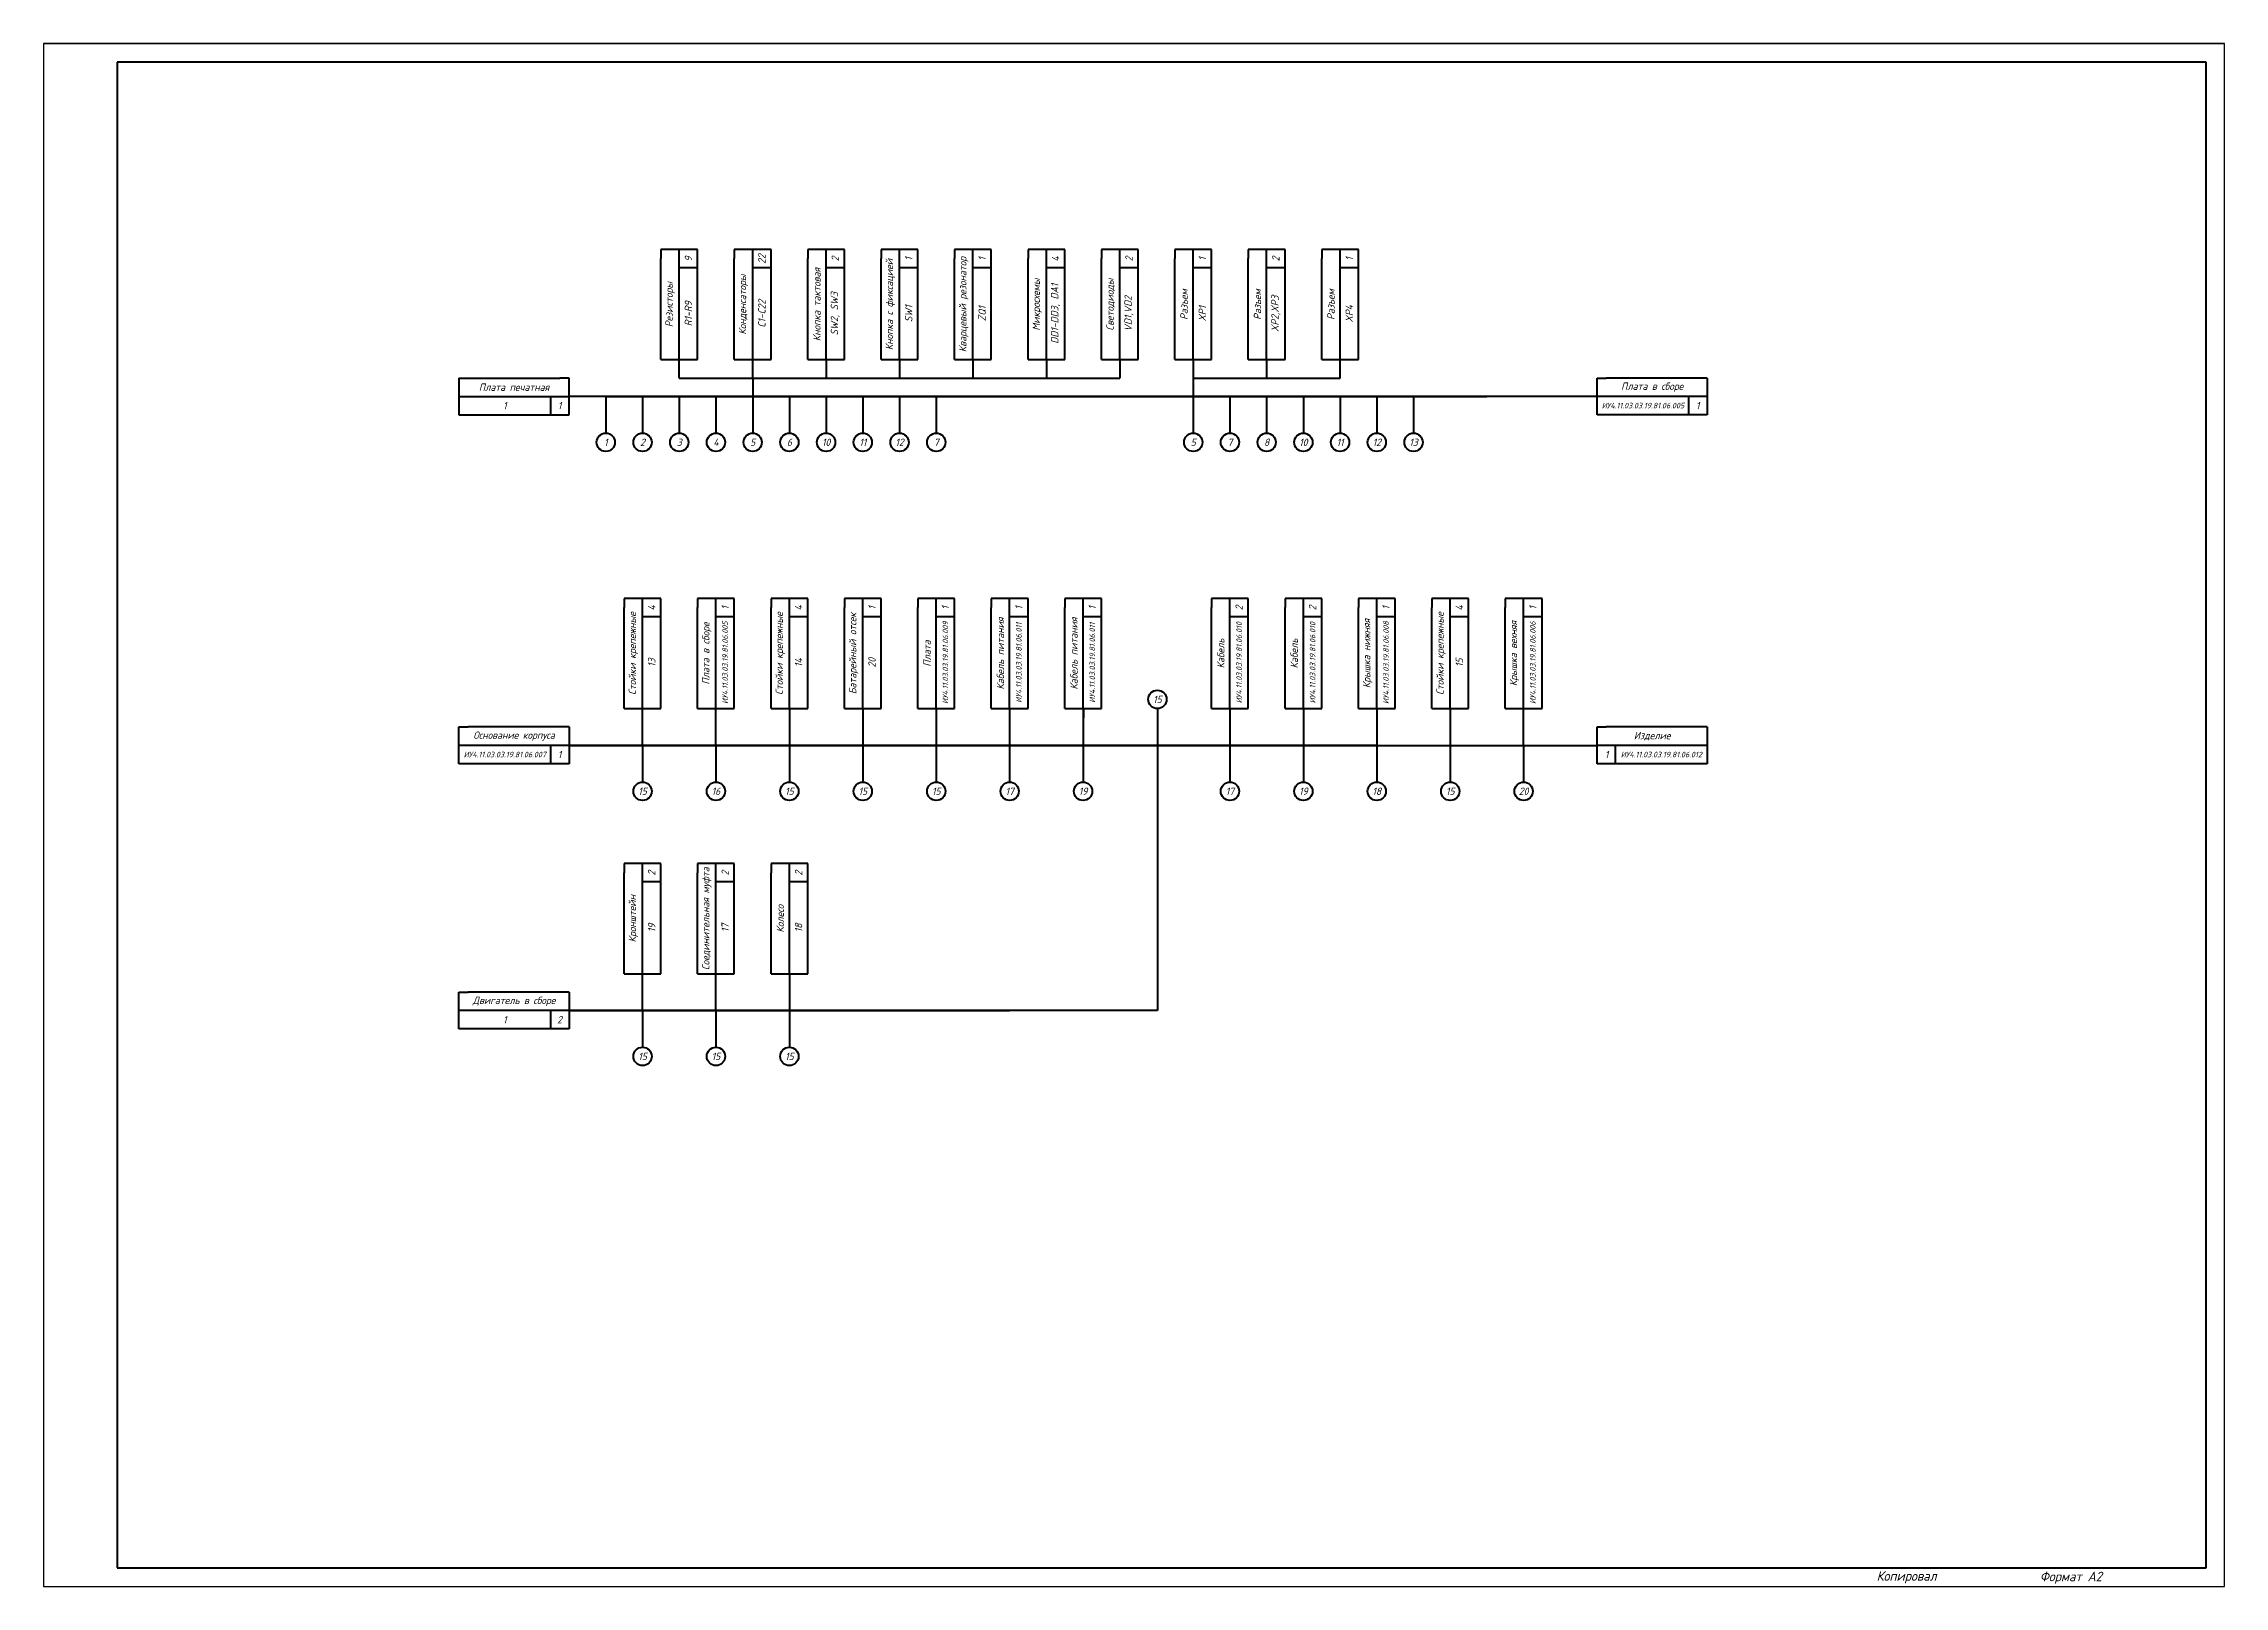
# Model space of a CAD drawing. Header units: inches. Extents: x -14 to 5184, y -66 to 1689.
# Drawn here: x 3977 to 4571, y 415 to 835 of the extents above; entities that cross this region are included whole.
import ezdxf

# ---------------------------------------------------------------- set-up
doc = ezdxf.new("R2010")
doc.units = ezdxf.units.IN
doc.header["$MEASUREMENT"] = 0
for name, color, linetype, lineweight in [('Видимые тонкие (ГОСТ)', 7, 'Continuous', 25), ('Видимый контур (ГОСТ)', 7, 'Continuous', 50), ('Текст', 7, 'Continuous', 15)]:
    doc.layers.add(name, color=color, linetype=linetype, lineweight=lineweight)
doc.styles.get("Standard").update_dxf_attribs({"font": 'gost_b.ttf', "oblique": 15})

msp = doc.modelspace()

# ---------------------------------------------------------------- texts
at = {"layer": 'Текст', "rotation": 90}
for s, width, insert, char_height, attachment_point in [('\\pxqc;22', 4.809092, (4172.1437, 774.2011), 2, 4), ('\\pxqc;9', 4.809092, (4152.1437, 774.2011), 2, 4), ('\\pxqc;{\\fGOST type B|b0|i0|c204|p0;Конденсаторы}', 30, (4167.1437, 749.2011), 2, 4), ('\\pxqc;{\\fGOST type B|b0|i0|c204|p0;Кнопка тактовая}', 30, (4187.1437, 749.2011), 2, 4), ('\\pxqc;2', 4.809092, (4192.1437, 774.2011), 2, 4), ('\\pxqc;{\\fGOST type B|b0|i0|c204|p0;Кнопка с фиксацией}', 30, (4207.1437, 749.2011), 2, 4), ('\\pxqc;1', 4.809092, (4212.1437, 774.2011), 2, 4), ('\\pxqc;{\\fGOST type B|b0|i0|c204|p0;Кварцевый резонатор}', 30, (4227.1437, 749.2011), 2, 4), ('\\pxqc;1', 4.809092, (4232.1437, 774.2011), 2, 4), ('\\pxqc;4', 4.809092, (4252.1437, 774.2011), 2, 4), ('\\pxqc;{\\fGOST type B|b0|i0|c204|p0;2}', 4.809092, (4272.1437, 774.2011), 2, 4), ('\\pxqc;1', 4.809092, (4292.1437, 774.2011), 2, 4), ('\\pxqc;2', 4.809092, (4312.1437, 774.2011), 2, 4), ('\\pxqc;1', 4.809092, (4332.1437, 774.2011), 2, 4), ('\\pxqc;{\\fGOST type B|b0|i0|c204|p0;Резисторы}', 30, (4147.1437, 749.2011), 2, 4), ('\\pxqc;SW2, SW3', 25, (4192.1437, 749.2011), 2, 4), ('\\pxqc;{\\fGOST type B|b0|i0|c204|p0;Микросхемы}', 30, (4247.1437, 749.2011), 2, 4), ('\\pxqc;DD1-DD3, DA1', 25, (4252.1437, 749.2011), 2, 4), ('\\pxqc;{\\fGOST type B|b0|i0|c204|p0;Светодиоды}', 30, (4267.1437, 749.2011), 2, 4), ('\\pxqc;VD1,VD2', 25, (4272.1437, 749.2011), 2, 4), ('\\pxqc;{\\fGOST type B|b0|i0|c204|p0;Разъем}', 30, (4287.1437, 749.2011), 2, 4), ('\\pxqc;{\\fGOST type B|b0|i0|c204|p0;Разъем}', 30, (4307.1437, 749.2011), 2, 4), ('\\pxqc;XP2,XP3', 25, (4312.1437, 749.2011), 2, 4), ('\\pxqc;{\\fGOST type B|b0|i0|c204|p0;Разъем}', 30, (4327.1437, 749.2011), 2, 4), ('\\pxqc;R1-R9', 25, (4152.1437, 749.2011), 2, 4), ('\\pxqc;C1-C22', 25, (4172.1437, 749.2011), 2, 4), ('\\pxqc;SW1', 25, (4212.1437, 749.2011), 2, 4), ('\\pxqc;ZQ1', 25, (4232.1437, 749.2011), 2, 4), ('\\pxqc;XP1', 25, (4292.1437, 749.2011), 2, 4), ('\\pxqc;XP4', 25, (4332.1437, 749.2011), 2, 4), ('\\pxqc;{\\fGOST type B|b0|i0|c204|p0;Стойки крепежные}', 30, (4137.1437, 654.2011), 2, 4), ('\\pxqc;{\\fGOST type B|b0|i0|c204|p0;4}', 4.809092, (4142.1437, 679.2011), 2, 4), ('\\pxqc;{\\fGOST type B|b0|i0|c204|p0;Плата в сборе}', 30, (4157.1437, 654.2011), 2, 4), ('\\pxqc;{\\fGOST type B|b0|i0|c204|p0;1}', 4.809092, (4162.1437, 679.2011), 2, 4), ('\\pxqc;{\\fGOST type B|b0|i0|c204|p0;Стойки крепежные}', 30, (4177.1437, 654.2011), 2, 4), ('\\pxqc;{\\fGOST type B|b0|i0|c204|p0;4}', 4.809092, (4182.1437, 679.2011), 2, 4), ('\\pxqc;{\\fGOST type B|b0|i0|c204|p0;Батарейный отсек}', 30, (4197.1437, 654.2011), 2, 4), ('\\pxqc;1', 4.809092, (4202.1437, 679.2011), 2, 4), ('\\pxqc;1', 4.809092, (4222.1437, 679.2011), 2, 4), ('\\pxqc;{\\fGOST type B|b0|i0|c204|p0;Кабель питания}', 30, (4237.1437, 654.2011), 2, 4), ('\\pxqc;1', 4.809092, (4242.1437, 679.2011), 2, 4), ('\\pxqc;{\\fGOST type B|b0|i0|c204|p0;Кабель питания}', 30, (4257.1437, 654.2011), 2, 4), ('\\pxqc;1', 4.809092, (4262.1437, 679.2011), 2, 4), ('\\pxqc;{\\fGOST type B|b0|i0|c204|p0;2}', 4.809092, (4302.1437, 679.2011), 2, 4), ('\\pxqc;{\\fGOST type B|b0|i0|c204|p0;2}', 4.809092, (4322.1437, 679.2011), 2, 4), ('\\pxqc;{\\fGOST type B|b0|i0|c204|p0;Крышка нижняя}', 30, (4337.1437, 654.2011), 2, 4), ('\\pxqc;1', 4.809092, (4342.1437, 679.2011), 2, 4), ('\\pxqc;{\\fGOST type B|b0|i0|c204|p0;Стойки крепежные}', 30, (4357.1437, 654.2011), 2, 4), ('\\pxqc;{\\fGOST type B|b0|i0|c204|p0;4}', 4.809092, (4362.1437, 679.2011), 2, 4), ('\\pxqc;{\\fGOST type B|b0|i0|c204|p0;Крышка вехняя}', 30, (4377.1437, 654.2011), 2, 4), ('\\pxqc;1', 4.809092, (4382.1437, 679.2011), 2, 4), ('\\pxqc;{\\fGOST type B|b0|i0|c204|p0;\\C0;ИУ4.11.03.03.19.81.06.005}', 25, (4162.1437, 679.2011), 1.5, 6), ('\\pxqc;{\\fGOST type B|b0|i0|c204|p0;Плата}', 30, (4217.1437, 654.2011), 2, 4), ('\\pxqc;{\\fGOST type B|b0|i0|c204|p0;\\C0;ИУ4.11.03.03.19.81.06.009}', 25, (4222.1437, 679.2011), 1.5, 6), ('\\pxqc;{\\fGOST type B|b0|i0|c204|p0;\\C0;ИУ4.11.03.03.19.81.06.011}', 25, (4242.1437, 679.2011), 1.5, 6), ('\\pxqc;{\\fGOST type B|b0|i0|c204|p0;\\C0;ИУ4.11.03.03.19.81.06.011}', 25, (4262.1437, 679.2011), 1.5, 6), ('\\pxqc;{\\fGOST type B|b0|i0|c204|p0;Кабель}', 30, (4297.1437, 654.2011), 2, 4), ('\\pxqc;{\\fGOST type B|b0|i0|c204|p0;\\C0;ИУ4.11.03.03.19.81.06.010}', 25, (4302.1437, 679.2011), 1.5, 6), ('\\pxqc;{\\fGOST type B|b0|i0|c204|p0;Кабель}', 30, (4317.1437, 654.2011), 2, 4), ('\\pxqc;{\\fGOST type B|b0|i0|c204|p0;\\C0;ИУ4.11.03.03.19.81.06.010}', 25, (4322.1437, 679.2011), 1.5, 6), ('\\pxqc;{\\fGOST type B|b0|i0|c204|p0;\\C0;ИУ4.11.03.03.19.81.06.008}', 25, (4342.1437, 679.2011), 1.5, 6), ('\\pxqc;{\\fGOST type B|b0|i0|c204|p0;\\C0;ИУ4.11.03.03.19.81.06.006}', 25, (4382.1437, 679.2011), 1.5, 6), ('\\pxqc;{\\fGOST type B|b0|i0|c204|p0;13}', 25, (4142.1437, 654.2011), 2, 4), ('\\pxqc;{\\fGOST type B|b0|i0|c204|p0;14}', 25, (4182.1437, 654.2011), 2, 4), ('\\pxqc;{\\fGOST type B|b0|i0|c204|p0;20}', 25, (4202.1437, 654.2011), 2, 4), ('\\pxqc;{\\fGOST type B|b0|i0|c204|p0;15}', 25, (4362.1437, 654.2011), 2, 4), ('\\pxqc;{\\fGOST type B|b0|i0|c204|p0;2}', 4.809092, (4142.1437, 607.0045), 2, 4), ('\\pxqc;{\\fGOST type B|b0|i0|c204|p0;Соединительная муфта }', 30, (4157.1437, 582.0045), 2, 4), ('\\pxqc;2', 4.809092, (4162.1437, 607.0045), 2, 4), ('\\pxqc;2', 4.809092, (4182.1437, 607.0045), 2, 4), ('\\pxqc;{\\fGOST type B|b0|i0|c204|p0;Кронштейн}', 30, (4137.1437, 582.0045), 2, 4), ('\\pxqc;{\\fGOST type B|b0|i0|c204|p0;Колесо}', 30, (4177.1437, 582.0045), 2, 4), ('\\pxqc;{\\fGOST type B|b0|i0|c204|p0;19}', 25, (4142.1437, 582.0045), 2, 4), ('\\pxqc;{\\fGOST type B|b0|i0|c204|p0;17}', 25, (4162.1437, 582.0045), 2, 4), ('\\pxqc;{\\fGOST type B|b0|i0|c204|p0;18}', 25, (4182.1437, 582.0045), 2, 4)]:
    msp.add_mtext_dynamic_manual_height_columns(s, width=width, gutter_width=1, heights=[0], dxfattribs=dict(at, insert=insert, char_height=char_height, attachment_point=attachment_point))
at = {"layer": 'Текст'}
for s, width, heights, insert, char_height, attachment_point in [('\\pxqc;{\\fGOST type B|b0|i0|c204|p0;Плата печатная}', 30, [0], (4089.6437, 741.7011), 2, 4), ('\\pxqc;{\\fGOST type B|b0|i0|c204|p0;Плата в сборе}', 30, [0], (4429.6437, 741.7011), 2, 6), ('\\pxqc;{\\fGOST type B|b0|i0|c204|p0;1}', 25, [0], (4089.6437, 736.7011), 2, 4), ('\\pxqc;{\\fGOST type B|b0|i0|c204|p0;1}', 4.809092, [0], (4114.6437, 736.7011), 2, 4), ('\\pxqc;{\\fGOST type B|b0|i0|c204|p0;\\C0;ИУ4.11.03.03.19.81.06.005}', 25, [0], (4424.6437, 736.7011), 1.5, 6), ('\\pxqc;{\\fGOST type B|b0|i0|c204|p0;1}', 4.809092, [0], (4424.6437, 736.7011), 2, 4), ('\\pxqc;{\\fGOST type B|b0|i0|c204|p0;1}', 5, [0], (4129.6437, 726.7011), 2, 5), ('\\pxqc;{\\fGOST type B|b0|i0|c204|p0;1}', 5, [0], (4129.6437, 726.7011), 2, 5), ('\\pxqc;{\\fGOST type B|b0|i0|c204|p0;2}', 5, [0], (4139.6437, 726.7011), 2, 5), ('\\pxqc;{\\fGOST type B|b0|i0|c204|p0;3}', 5, [0], (4149.6437, 726.7011), 2, 5), ('\\pxqc;{\\fGOST type B|b0|i0|c204|p0;4}', 5, [0], (4159.6437, 726.7011), 2, 5), ('\\pxqc;{\\fGOST type B|b0|i0|c204|p0;5}', 5, [0], (4169.6437, 726.7011), 2, 5), ('\\pxqc;{\\fGOST type B|b0|i0|c204|p0;6}', 5, [0], (4179.6437, 726.7011), 2, 5), ('\\pxqc;{\\fGOST type B|b0|i0|c204|p0;10}', 5, [0], (4189.6437, 726.7011), 2, 5), ('\\pxqc;{\\fGOST type B|b0|i0|c204|p0;11}', 5, [0], (4199.6437, 726.7011), 2, 5), ('\\pxqc;{\\fGOST type B|b0|i0|c204|p0;12}', 5, [0], (4209.6437, 726.7011), 2, 5), ('\\pxqc;{\\fGOST type B|b0|i0|c204|p0;7}', 5, [0], (4219.6437, 726.7011), 2, 5), ('\\pxqc;{\\fGOST type B|b0|i0|c204|p0;5}', 5, [0], (4289.6437, 726.7011), 2, 5), ('{\\fGOST type B|b0|i0|c204|p0;7}', 5, [0], (4299.6437, 726.7011), 2, 5), ('\\pxqc;{\\fGOST type B|b0|i0|c204|p0;8}', 5, [0], (4309.6437, 726.7011), 2, 5), ('{\\fGOST type B|b0|i0|c204|p0;10}', 5, [0], (4319.6437, 726.7011), 2, 5), ('\\pxqc;{\\fGOST type B|b0|i0|c204|p0;11}', 5, [0], (4329.6437, 726.7011), 2, 5), ('\\pxqc;{\\fGOST type B|b0|i0|c204|p0;12}', 5, [0], (4339.6437, 726.7011), 2, 5), ('\\pxqc;{\\fGOST type B|b0|i0|c204|p0;13}', 5, [0], (4349.6437, 726.7011), 2, 5), ('\\pxqc;{\\fGOST type B|b0|i0|c204|p0;15}', 5, [0], (4279.8838, 656.7011), 2, 5), ('\\pxqc;{\\fGOST type B|b0|i0|c204|p0;Основание корпуса}', 30, [0], (4119.6437, 646.7011), 2, 6), ('\\pxqc;{\\fGOST type B|b0|i0|c204|p0;Изделие}', 30, [0], (4429.6437, 646.7011), 2, 6), ('\\pxqc;{\\fGOST type B|b0|i0|c204|p0;\\C0;ИУ4.11.03.03.19.81.06.007}', 25, [0], (4114.6437, 641.7011), 1.5, 6), ('\\pxqc;{\\fGOST type B|b0|i0|c204|p0;1}', 4.809092, [0], (4114.6437, 641.7011), 2, 4), ('\\pxqc;{\\fGOST type B|b0|i0|c204|p0;1}', 4.809092, [0], (4404.6437, 641.7011), 2, 6), ('\\pxqc;{\\fGOST type B|b0|i0|c204|p0;\\C0;ИУ4.11.03.03.19.81.06.012}', 25, [0], (4429.6437, 641.7011), 1.5, 6), ('\\pxqc;{\\fGOST type B|b0|i0|c204|p0;15}', 5, [0], (4139.6437, 631.7011), 2, 5), ('\\pxqc;{\\fGOST type B|b0|i0|c204|p0;16}', 5, [0], (4159.6437, 631.7011), 2, 5), ('\\pxqc;{\\fGOST type B|b0|i0|c204|p0;15}', 5, [0], (4179.6437, 631.7011), 2, 5), ('\\pxqc;{\\fGOST type B|b0|i0|c204|p0;15}', 5, [2.0085], (4199.6437, 631.7011), 2, 5), ('\\pxqc;{\\fGOST type B|b0|i0|c204|p0;15}', 5, [0], (4219.6437, 631.7011), 2, 5), ('\\pxqc;{\\fGOST type B|b0|i0|c204|p0;17}', 5.154847, [2.0085], (4239.6437, 631.7011), 2, 5), ('\\pxqc;{\\fGOST type B|b0|i0|c204|p0;19}', 5.154847, [2.0085], (4259.6437, 631.7011), 2, 5), ('\\pxqc;{\\fGOST type B|b0|i0|c204|p0;17}', 5, [0], (4299.6437, 631.7011), 2, 5), ('\\pxqc;{\\fGOST type B|b0|i0|c204|p0;19}', 5, [0], (4319.6437, 631.7011), 2, 5), ('\\pxqc;{\\fGOST type B|b0|i0|c204|p0;18}', 5, [0], (4339.6437, 631.7011), 2, 5), ('\\pxqc;{\\fGOST type B|b0|i0|c204|p0;15}', 5, [0], (4359.6437, 631.7011), 2, 5), ('\\pxqc;{\\fGOST type B|b0|i0|c204|p0;20}', 5, [0], (4379.6437, 631.7011), 2, 5), ('\\pxqc;{\\fGOST type B|b0|i0|c204|p0;Двигатель в сборе}', 30, [0], (4119.6437, 574.5045), 2, 6), ('\\pxqc;{\\fGOST type B|b0|i0|c204|p0;1}', 25, [0], (4114.6437, 569.5045), 2, 6), ('\\pxqc;{\\fGOST type B|b0|i0|c204|p0;2}', 4.809092, [0], (4114.6437, 569.5045), 2, 4), ('\\pxqc;{\\fGOST type B|b0|i0|c204|p0;15}', 5, [0], (4139.6437, 559.5045), 2, 5), ('\\pxqc;{\\fGOST type B|b0|i0|c204|p0;15}', 5, [0], (4159.6437, 559.5045), 2, 5), ('\\pxqc;{\\fGOST type B|b0|i0|c204|p0;15}', 5, [0], (4179.6437, 559.5045), 2, 5)]:
    msp.add_mtext_dynamic_manual_height_columns(s, width=width, gutter_width=1, heights=heights, dxfattribs=dict(at, insert=insert, char_height=char_height, attachment_point=attachment_point))
at = {"layer": 'Текст', "color": 0, "transparency": 33554684, "char_height": 2.6, "attachment_point": 1}
for s, width, insert in [('{\\fGOST type B|b0|i0|c204|p0;Копировал}', 17, (4475.7812, 419.3609)), ('{\\fGOST type B|b0|i0|c204|p0;Формат А2}', 20, (4520.2308, 419.2287))]:
    msp.add_mtext_dynamic_manual_height_columns(s, width=width, gutter_width=17.5, heights=[0], dxfattribs=dict(at, insert=insert))

# ---------------------------------------------------------------- linework, layer by layer
at = {"lineweight": 40}
for p, q in [((4154.6437, 779.2011), (4144.6437, 779.2011)), ((4144.6437, 779.2011), (4144.6437, 776.7011)), ((4149.6437, 749.2011), (4149.6437, 779.2011)), ((4154.6437, 749.2011), (4154.6437, 779.2011)), ((4174.6437, 779.2011), (4164.6437, 779.2011)), ((4164.6437, 779.2011), (4164.6437, 776.7011)), ((4169.6437, 749.2011), (4169.6437, 779.2011)), ((4174.6437, 749.2011), (4174.6437, 779.2011)), ((4194.6437, 779.2011), (4184.6437, 779.2011)), ((4184.6437, 779.2011), (4184.6437, 776.7011)), ((4189.6437, 749.2011), (4189.6437, 779.2011)), ((4194.6437, 749.2011), (4194.6437, 779.2011)), ((4214.6437, 779.2011), (4204.6437, 779.2011)), ((4204.6437, 779.2011), (4204.6437, 776.7011)), ((4209.6437, 749.2011), (4209.6437, 779.2011)), ((4214.6437, 749.2011), (4214.6437, 779.2011)), ((4234.6437, 779.2011), (4224.6437, 779.2011)), ((4224.6437, 779.2011), (4224.6437, 776.7011)), ((4229.6437, 749.2011), (4229.6437, 779.2011)), ((4234.6437, 749.2011), (4234.6437, 779.2011)), ((4254.6437, 779.2011), (4244.6437, 779.2011)), ((4244.6437, 779.2011), (4244.6437, 776.7011)), ((4249.6437, 749.2011), (4249.6437, 779.2011)), ((4254.6437, 749.2011), (4254.6437, 779.2011)), ((4274.6437, 779.2011), (4264.6437, 779.2011)), ((4264.6437, 779.2011), (4264.6437, 776.7011)), ((4269.6437, 749.2011), (4269.6437, 779.2011)), ((4274.6437, 749.2011), (4274.6437, 779.2011)), ((4294.6437, 779.2011), (4284.6437, 779.2011)), ((4284.6437, 779.2011), (4284.6437, 776.7011)), ((4289.6437, 749.2011), (4289.6437, 779.2011)), ((4294.6437, 749.2011), (4294.6437, 779.2011)), ((4314.6437, 779.2011), (4304.6437, 779.2011)), ((4304.6437, 779.2011), (4304.6437, 776.7011)), ((4309.6437, 749.2011), (4309.6437, 779.2011)), ((4314.6437, 749.2011), (4314.6437, 779.2011)), ((4334.6437, 779.2011), (4324.6437, 779.2011)), ((4324.6437, 779.2011), (4324.6437, 776.7011)), ((4329.6437, 749.2011), (4329.6437, 779.2011)), ((4334.6437, 749.2011), (4334.6437, 779.2011)), ((4144.6437, 749.2011), (4144.6437, 776.7011)), ((4154.6437, 774.2011), (4149.6437, 774.2011)), ((4154.6437, 749.2011), (4154.6437, 776.7011)), ((4164.6437, 749.2011), (4164.6437, 776.7011)), ((4174.6437, 774.2011), (4169.6437, 774.2011)), ((4174.6437, 749.2011), (4174.6437, 776.7011)), ((4184.6437, 749.2011), (4184.6437, 776.7011)), ((4194.6437, 774.2011), (4189.6437, 774.2011)), ((4194.6437, 749.2011), (4194.6437, 776.7011)), ((4204.6437, 749.2011), (4204.6437, 776.7011)), ((4214.6437, 774.2011), (4209.6437, 774.2011)), ((4214.6437, 749.2011), (4214.6437, 776.7011)), ((4224.6437, 749.2011), (4224.6437, 776.7011)), ((4234.6437, 774.2011), (4229.6437, 774.2011)), ((4234.6437, 749.2011), (4234.6437, 776.7011)), ((4244.6437, 749.2011), (4244.6437, 776.7011)), ((4254.6437, 774.2011), (4249.6437, 774.2011)), ((4254.6437, 749.2011), (4254.6437, 776.7011)), ((4264.6437, 749.2011), (4264.6437, 776.7011)), ((4274.6437, 774.2011), (4269.6437, 774.2011)), ((4274.6437, 749.2011), (4274.6437, 776.7011)), ((4284.6437, 749.2011), (4284.6437, 776.7011)), ((4294.6437, 774.2011), (4289.6437, 774.2011)), ((4294.6437, 749.2011), (4294.6437, 776.7011)), ((4304.6437, 749.2011), (4304.6437, 776.7011)), ((4314.6437, 774.2011), (4309.6437, 774.2011)), ((4314.6437, 749.2011), (4314.6437, 776.7011)), ((4324.6437, 749.2011), (4324.6437, 776.7011)), ((4334.6437, 774.2011), (4329.6437, 774.2011)), ((4334.6437, 749.2011), (4334.6437, 776.7011)), ((4144.6437, 749.2011), (4149.6437, 749.2011)), ((4149.6437, 749.2011), (4154.6437, 749.2011)), ((4149.6437, 744.2011), (4149.6437, 749.2011)), ((4164.6437, 749.2011), (4169.6437, 749.2011)), ((4169.6437, 749.2011), (4174.6437, 749.2011)), ((4169.6437, 744.2011), (4169.6437, 749.2011)), ((4184.6437, 749.2011), (4189.6437, 749.2011)), ((4189.6437, 749.2011), (4194.6437, 749.2011)), ((4189.6437, 749.2011), (4189.6437, 744.2011)), ((4204.6437, 749.2011), (4209.6437, 749.2011)), ((4209.6437, 749.2011), (4214.6437, 749.2011)), ((4209.6437, 749.2011), (4209.6437, 744.2011)), ((4224.6437, 749.2011), (4229.6437, 749.2011)), ((4229.6437, 749.2011), (4234.6437, 749.2011)), ((4229.6437, 749.2011), (4229.6437, 744.2011)), ((4244.6437, 749.2011), (4249.6437, 749.2011)), ((4249.6437, 749.2011), (4254.6437, 749.2011)), ((4249.6437, 749.2011), (4249.6437, 744.2011)), ((4264.6437, 749.2011), (4269.6437, 749.2011)), ((4269.6437, 749.2011), (4274.6437, 749.2011)), ((4269.6437, 749.2011), (4269.6437, 744.2011)), ((4284.6437, 749.2011), (4289.6437, 749.2011)), ((4289.6437, 749.2011), (4294.6437, 749.2011)), ((4289.6437, 749.2011), (4289.6437, 744.2011)), ((4304.6437, 749.2011), (4309.6437, 749.2011)), ((4309.6437, 749.2011), (4314.6437, 749.2011)), ((4309.6437, 749.2011), (4309.6437, 744.2011)), ((4324.6437, 749.2011), (4329.6437, 749.2011)), ((4329.6437, 749.2011), (4334.6437, 749.2011)), ((4329.6437, 744.2011), (4329.6437, 749.2011)), ((4089.6437, 744.2011), (4089.6437, 739.2011)), ((4089.6437, 744.2011), (4117.1437, 744.2011)), ((4119.6437, 744.2011), (4117.1437, 744.2011)), ((4119.6437, 734.2011), (4119.6437, 744.2011)), ((4149.6437, 744.2011), (4269.6437, 744.2011)), ((4169.6437, 744.2011), (4169.6437, 729.2011)), ((4289.6437, 744.2011), (4329.6437, 744.2011)), ((4289.6437, 744.2011), (4289.6437, 739.2011)), ((4399.6437, 734.2011), (4399.6437, 744.2011)), ((4399.6437, 744.2011), (4402.1437, 744.2011)), ((4429.6437, 744.2011), (4402.1437, 744.2011)), ((4429.6437, 744.2011), (4429.6437, 739.2011)), ((4089.6437, 739.2011), (4089.6437, 734.2011)), ((4089.6437, 739.2011), (4119.6437, 739.2011)), ((4114.6437, 734.2011), (4114.6437, 739.2011)), ((4129.6437, 739.2011), (4119.6437, 739.2011)), ((4129.6437, 739.2011), (4369.6437, 739.2011)), ((4399.6437, 739.2011), (4129.6437, 739.2011)), ((4129.6437, 739.2011), (4129.6437, 729.2011)), ((4139.6437, 739.2011), (4139.6437, 729.2011)), ((4149.6437, 739.2011), (4149.6437, 729.2011)), ((4159.6437, 739.2011), (4159.6437, 729.2011)), ((4179.6437, 739.2011), (4179.6437, 729.2011)), ((4189.6437, 739.2011), (4189.6437, 729.2011)), ((4199.6437, 739.2011), (4199.6437, 729.2011)), ((4209.6437, 739.2011), (4209.6437, 729.2011)), ((4219.6437, 739.2011), (4219.6437, 729.2011)), ((4289.6437, 739.2011), (4289.6437, 729.2011)), ((4299.6437, 739.2011), (4299.6437, 729.2011)), ((4309.6437, 739.2011), (4309.6437, 729.2011)), ((4319.6437, 739.2011), (4319.6437, 729.2011)), ((4329.6437, 739.2011), (4329.6437, 729.2011)), ((4339.6437, 739.2011), (4339.6437, 729.2011)), ((4349.6437, 739.2011), (4349.6437, 729.2011)), ((4429.6437, 739.2011), (4399.6437, 739.2011)), ((4424.6437, 734.2011), (4424.6437, 739.2011)), ((4429.6437, 739.2011), (4429.6437, 734.2011)), ((4089.6437, 734.2011), (4117.1437, 734.2011)), ((4089.6437, 734.2011), (4119.6437, 734.2011)), ((4129.6437, 731.7011), (4129.6437, 729.2011)), ((4139.6437, 731.7011), (4139.6437, 729.2011)), ((4149.6437, 731.7011), (4149.6437, 729.2011)), ((4159.6437, 731.7011), (4159.6437, 729.2011)), ((4169.6437, 731.7011), (4169.6437, 729.2011)), ((4179.6437, 731.7011), (4179.6437, 729.2011)), ((4189.6437, 731.7011), (4189.6437, 729.2011)), ((4199.6437, 731.7011), (4199.6437, 729.2011)), ((4209.6437, 731.7011), (4209.6437, 729.2011)), ((4219.6437, 731.7011), (4219.6437, 729.2011)), ((4289.6437, 731.7011), (4289.6437, 729.2011)), ((4299.6437, 731.7011), (4299.6437, 729.2011)), ((4309.6437, 731.7011), (4309.6437, 729.2011)), ((4319.6437, 731.7011), (4319.6437, 729.2011)), ((4329.6437, 731.7011), (4329.6437, 729.2011)), ((4339.6437, 731.7011), (4339.6437, 729.2011)), ((4349.6437, 731.7011), (4349.6437, 729.2011)), ((4429.6437, 734.2011), (4399.6437, 734.2011)), ((4429.6437, 734.2011), (4402.1437, 734.2011)), ((4144.6437, 684.2011), (4134.6437, 684.2011)), ((4134.6437, 684.2011), (4134.6437, 681.7011)), ((4139.6437, 654.2011), (4139.6437, 684.2011)), ((4144.6437, 654.2011), (4144.6437, 684.2011)), ((4164.6437, 684.2011), (4154.6437, 684.2011)), ((4154.6437, 684.2011), (4154.6437, 681.7011)), ((4159.6437, 654.2011), (4159.6437, 684.2011)), ((4164.6437, 654.2011), (4164.6437, 684.2011)), ((4184.6437, 684.2011), (4174.6437, 684.2011)), ((4174.6437, 684.2011), (4174.6437, 681.7011)), ((4179.6437, 654.2011), (4179.6437, 684.2011)), ((4184.6437, 654.2011), (4184.6437, 684.2011)), ((4204.6437, 684.2011), (4194.6437, 684.2011)), ((4194.6437, 684.2011), (4194.6437, 681.7011)), ((4199.6437, 654.2011), (4199.6437, 684.2011)), ((4204.6437, 654.2011), (4204.6437, 684.2011)), ((4224.6437, 684.2011), (4214.6437, 684.2011)), ((4214.6437, 684.2011), (4214.6437, 681.7011)), ((4219.6437, 654.2011), (4219.6437, 684.2011)), ((4224.6437, 654.2011), (4224.6437, 684.2011)), ((4244.6437, 684.2011), (4234.6437, 684.2011)), ((4234.6437, 684.2011), (4234.6437, 681.7011)), ((4239.6437, 654.2011), (4239.6437, 684.2011)), ((4244.6437, 654.2011), (4244.6437, 684.2011)), ((4264.6437, 684.2011), (4254.6437, 684.2011)), ((4254.6437, 684.2011), (4254.6437, 681.7011)), ((4259.6437, 654.2011), (4259.6437, 684.2011)), ((4264.6437, 654.2011), (4264.6437, 684.2011)), ((4304.6437, 684.2011), (4294.6437, 684.2011)), ((4294.6437, 684.2011), (4294.6437, 681.7011)), ((4299.6437, 654.2011), (4299.6437, 684.2011)), ((4304.6437, 654.2011), (4304.6437, 684.2011)), ((4324.6437, 684.2011), (4314.6437, 684.2011)), ((4314.6437, 684.2011), (4314.6437, 681.7011)), ((4319.6437, 654.2011), (4319.6437, 684.2011)), ((4324.6437, 654.2011), (4324.6437, 684.2011)), ((4344.6437, 684.2011), (4334.6437, 684.2011)), ((4334.6437, 684.2011), (4334.6437, 681.7011)), ((4339.6437, 654.2011), (4339.6437, 684.2011)), ((4344.6437, 654.2011), (4344.6437, 684.2011)), ((4364.6437, 684.2011), (4354.6437, 684.2011)), ((4354.6437, 684.2011), (4354.6437, 681.7011)), ((4359.6437, 654.2011), (4359.6437, 684.2011)), ((4364.6437, 654.2011), (4364.6437, 684.2011)), ((4384.6437, 684.2011), (4374.6437, 684.2011)), ((4374.6437, 684.2011), (4374.6437, 681.7011)), ((4379.6437, 654.2011), (4379.6437, 684.2011)), ((4384.6437, 654.2011), (4384.6437, 684.2011)), ((4134.6437, 654.2011), (4134.6437, 681.7011)), ((4144.6437, 679.2011), (4139.6437, 679.2011)), ((4144.6437, 654.2011), (4144.6437, 681.7011)), ((4154.6437, 654.2011), (4154.6437, 681.7011)), ((4164.6437, 679.2011), (4159.6437, 679.2011)), ((4164.6437, 654.2011), (4164.6437, 681.7011)), ((4174.6437, 654.2011), (4174.6437, 681.7011)), ((4184.6437, 679.2011), (4179.6437, 679.2011)), ((4184.6437, 654.2011), (4184.6437, 681.7011)), ((4194.6437, 654.2011), (4194.6437, 681.7011)), ((4204.6437, 679.2011), (4199.6437, 679.2011)), ((4204.6437, 654.2011), (4204.6437, 681.7011)), ((4214.6437, 654.2011), (4214.6437, 681.7011)), ((4224.6437, 679.2011), (4219.6437, 679.2011)), ((4224.6437, 654.2011), (4224.6437, 681.7011)), ((4234.6437, 654.2011), (4234.6437, 681.7011)), ((4244.6437, 679.2011), (4239.6437, 679.2011)), ((4244.6437, 654.2011), (4244.6437, 681.7011)), ((4254.6437, 654.2011), (4254.6437, 681.7011)), ((4264.6437, 679.2011), (4259.6437, 679.2011)), ((4264.6437, 654.2011), (4264.6437, 681.7011)), ((4294.6437, 654.2011), (4294.6437, 681.7011)), ((4304.6437, 679.2011), (4299.6437, 679.2011)), ((4304.6437, 654.2011), (4304.6437, 681.7011)), ((4314.6437, 654.2011), (4314.6437, 681.7011)), ((4324.6437, 679.2011), (4319.6437, 679.2011)), ((4324.6437, 654.2011), (4324.6437, 681.7011)), ((4334.6437, 654.2011), (4334.6437, 681.7011)), ((4344.6437, 679.2011), (4339.6437, 679.2011)), ((4344.6437, 654.2011), (4344.6437, 681.7011)), ((4354.6437, 654.2011), (4354.6437, 681.7011)), ((4364.6437, 679.2011), (4359.6437, 679.2011)), ((4364.6437, 654.2011), (4364.6437, 681.7011)), ((4374.6437, 654.2011), (4374.6437, 681.7011)), ((4384.6437, 679.2011), (4379.6437, 679.2011)), ((4384.6437, 654.2011), (4384.6437, 681.7011)), ((4134.6437, 654.2011), (4139.6437, 654.2011)), ((4139.6437, 654.2011), (4144.6437, 654.2011)), ((4139.6437, 644.2011), (4139.6437, 654.2011)), ((4154.6437, 654.2011), (4159.6437, 654.2011)), ((4159.6437, 654.2011), (4164.6437, 654.2011)), ((4159.6437, 644.2011), (4159.6437, 654.2011)), ((4174.6437, 654.2011), (4179.6437, 654.2011)), ((4179.6437, 654.2011), (4184.6437, 654.2011)), ((4179.6437, 654.2011), (4179.6437, 649.2011)), ((4194.6437, 654.2011), (4199.6437, 654.2011)), ((4199.6437, 654.2011), (4204.6437, 654.2011)), ((4199.6437, 654.2011), (4199.6437, 644.2011)), ((4214.6437, 654.2011), (4219.6437, 654.2011)), ((4219.6437, 654.2011), (4224.6437, 654.2011)), ((4219.6437, 654.2011), (4219.6437, 644.2011)), ((4234.6437, 654.2011), (4239.6437, 654.2011)), ((4239.6437, 654.2011), (4244.6437, 654.2011)), ((4239.6437, 654.2011), (4239.6437, 644.2011)), ((4254.6437, 654.2011), (4259.6437, 654.2011)), ((4259.6437, 654.2011), (4264.6437, 654.2011)), ((4259.6437, 654.2011), (4259.6437, 644.2011)), ((4259.8838, 651.7011), (4259.8838, 654.2011)), ((4279.8838, 654.2011), (4279.8838, 572.0045)), ((4294.6437, 654.2011), (4299.6437, 654.2011)), ((4299.6437, 654.2011), (4304.6437, 654.2011)), ((4299.6437, 654.2011), (4299.6437, 644.2011)), ((4314.6437, 654.2011), (4319.6437, 654.2011)), ((4319.6437, 654.2011), (4324.6437, 654.2011)), ((4319.6437, 654.2011), (4319.6437, 644.2011)), ((4334.6437, 654.2011), (4339.6437, 654.2011)), ((4339.6437, 654.2011), (4344.6437, 654.2011)), ((4339.6437, 654.2011), (4339.6437, 649.2011)), ((4354.6437, 654.2011), (4359.6437, 654.2011)), ((4359.6437, 654.2011), (4364.6437, 654.2011)), ((4359.6437, 654.2011), (4359.6437, 644.2011)), ((4374.6437, 654.2011), (4379.6437, 654.2011)), ((4379.6437, 654.2011), (4384.6437, 654.2011)), ((4379.6437, 644.2011), (4379.6437, 654.2011)), ((4089.6437, 639.2011), (4089.6437, 649.2011)), ((4089.6437, 649.2011), (4092.1437, 649.2011)), ((4119.6437, 649.2011), (4092.1437, 649.2011)), ((4119.6437, 649.2011), (4119.6437, 644.2011)), ((4179.6437, 649.2011), (4179.6437, 634.2011)), ((4339.6437, 649.2011), (4339.6437, 644.2011)), ((4399.6437, 639.2011), (4399.6437, 649.2011)), ((4399.6437, 649.2011), (4402.1437, 649.2011)), ((4429.6437, 649.2011), (4402.1437, 649.2011)), ((4429.6437, 649.2011), (4429.6437, 644.2011)), ((4119.6437, 644.2011), (4089.6437, 644.2011)), ((4114.6437, 639.2011), (4114.6437, 644.2011)), ((4119.6437, 644.2011), (4399.6437, 644.2011)), ((4339.6437, 644.2011), (4119.6437, 644.2011)), ((4119.6437, 644.2011), (4119.6437, 639.2011)), ((4139.6437, 644.2011), (4139.6437, 636.7011)), ((4139.6437, 644.2011), (4139.6437, 634.2011)), ((4159.6437, 644.2011), (4159.6437, 634.2011)), ((4199.6437, 644.2011), (4199.6437, 634.2011)), ((4219.6437, 644.2011), (4219.6437, 634.2011)), ((4239.6437, 644.2011), (4239.6437, 634.2011)), ((4259.6437, 644.2011), (4259.6437, 634.2011)), ((4299.6437, 644.2011), (4299.6437, 634.2011)), ((4319.6437, 644.2011), (4319.6437, 634.2011)), ((4339.6437, 644.2011), (4339.6437, 636.7011)), ((4339.6437, 644.2011), (4339.6437, 634.2011)), ((4359.6437, 644.2011), (4359.6437, 634.2011)), ((4379.6437, 644.2011), (4379.6437, 634.2011)), ((4429.6437, 644.2011), (4399.6437, 644.2011)), ((4404.6437, 639.2011), (4404.6437, 644.2011)), ((4429.6437, 644.2011), (4429.6437, 639.2011)), ((4119.6437, 639.2011), (4089.6437, 639.2011)), ((4119.6437, 639.2011), (4092.1437, 639.2011)), ((4139.6437, 636.7011), (4139.6437, 634.2011)), ((4159.6437, 636.7011), (4159.6437, 634.2011)), ((4179.6437, 636.7011), (4179.6437, 634.2011)), ((4199.6437, 636.7011), (4199.6437, 634.2011)), ((4219.6437, 636.7011), (4219.6437, 634.2011)), ((4239.6437, 636.7011), (4239.6437, 634.2011)), ((4259.6437, 636.7011), (4259.6437, 634.2011)), ((4299.6437, 636.7011), (4299.6437, 634.2011)), ((4319.6437, 636.7011), (4319.6437, 634.2011)), ((4339.6437, 636.7011), (4339.6437, 634.2011)), ((4359.6437, 636.7011), (4359.6437, 634.2011)), ((4379.6437, 636.7011), (4379.6437, 634.2011)), ((4429.6437, 639.2011), (4399.6437, 639.2011)), ((4429.6437, 639.2011), (4402.1437, 639.2011)), ((4144.6437, 612.0045), (4134.6437, 612.0045)), ((4134.6437, 612.0045), (4134.6437, 609.5045)), ((4139.6437, 582.0045), (4139.6437, 612.0045)), ((4144.6437, 582.0045), (4144.6437, 612.0045)), ((4164.6437, 612.0045), (4154.6437, 612.0045)), ((4154.6437, 612.0045), (4154.6437, 609.5045)), ((4159.6437, 582.0045), (4159.6437, 612.0045)), ((4164.6437, 582.0045), (4164.6437, 612.0045)), ((4184.6437, 612.0045), (4174.6437, 612.0045)), ((4174.6437, 612.0045), (4174.6437, 609.5045)), ((4179.6437, 582.0045), (4179.6437, 612.0045)), ((4184.6437, 582.0045), (4184.6437, 612.0045)), ((4134.6437, 582.0045), (4134.6437, 609.5045)), ((4144.6437, 607.0045), (4139.6437, 607.0045)), ((4144.6437, 582.0045), (4144.6437, 609.5045)), ((4154.6437, 582.0045), (4154.6437, 609.5045)), ((4164.6437, 607.0045), (4159.6437, 607.0045)), ((4164.6437, 582.0045), (4164.6437, 609.5045)), ((4174.6437, 582.0045), (4174.6437, 609.5045)), ((4184.6437, 607.0045), (4179.6437, 607.0045)), ((4184.6437, 582.0045), (4184.6437, 609.5045)), ((4089.6437, 567.0045), (4089.6437, 577.0045)), ((4089.6437, 577.0045), (4092.1437, 577.0045)), ((4119.6437, 577.0045), (4092.1437, 577.0045)), ((4119.6437, 577.0045), (4119.6437, 572.0045)), ((4134.6437, 582.0045), (4139.6437, 582.0045)), ((4139.6437, 582.0045), (4144.6437, 582.0045)), ((4139.6437, 572.0045), (4139.6437, 582.0045)), ((4154.6437, 582.0045), (4159.6437, 582.0045)), ((4159.6437, 582.0045), (4164.6437, 582.0045)), ((4159.6437, 572.0045), (4159.6437, 582.0045)), ((4174.6437, 582.0045), (4179.6437, 582.0045)), ((4179.6437, 582.0045), (4184.6437, 582.0045)), ((4179.6437, 582.0045), (4179.6437, 572.0045)), ((4119.6437, 572.0045), (4089.6437, 572.0045)), ((4114.6437, 567.0045), (4114.6437, 572.0045)), ((4119.6437, 572.0045), (4239.6437, 572.0045)), ((4279.8838, 572.0045), (4119.6437, 572.0045)), ((4119.6437, 572.0045), (4119.6437, 567.0045)), ((4139.6437, 572.0045), (4139.6437, 564.5045)), ((4139.6437, 572.0045), (4139.6437, 562.0045)), ((4159.6437, 572.0045), (4159.6437, 562.0045)), ((4179.6437, 572.0045), (4179.6437, 562.0045)), ((4119.6437, 567.0045), (4089.6437, 567.0045)), ((4119.6437, 567.0045), (4092.1437, 567.0045)), ((4139.6437, 564.5045), (4139.6437, 562.0045)), ((4159.6437, 564.5045), (4159.6437, 562.0045)), ((4179.6437, 564.5045), (4179.6437, 562.0045))]:
    msp.add_line(p, q, dxfattribs=at)
for centre in [(4129.6437, 726.7011), (4129.6437, 726.7011), (4139.6437, 726.7011), (4139.6437, 726.7011), (4149.6437, 726.7011), (4149.6437, 726.7011), (4159.6437, 726.7011), (4159.6437, 726.7011), (4169.6437, 726.7011), (4169.6437, 726.7011), (4179.6437, 726.7011), (4179.6437, 726.7011), (4189.6437, 726.7011), (4189.6437, 726.7011), (4199.6437, 726.7011), (4199.6437, 726.7011), (4209.6437, 726.7011), (4209.6437, 726.7011), (4219.6437, 726.7011), (4219.6437, 726.7011), (4289.6437, 726.7011), (4289.6437, 726.7011), (4299.6437, 726.7011), (4299.6437, 726.7011), (4309.6437, 726.7011), (4309.6437, 726.7011), (4319.6437, 726.7011), (4319.6437, 726.7011), (4329.6437, 726.7011), (4329.6437, 726.7011), (4339.6437, 726.7011), (4339.6437, 726.7011), (4349.6437, 726.7011), (4349.6437, 726.7011), (4279.8838, 656.7011), (4139.6437, 631.7011), (4139.6437, 631.7011), (4159.6437, 631.7011), (4159.6437, 631.7011), (4179.6437, 631.7011), (4179.6437, 631.7011), (4199.6437, 631.7011), (4199.6437, 631.7011), (4219.6437, 631.7011), (4219.6437, 631.7011), (4239.6437, 631.7011), (4239.6437, 631.7011), (4259.6437, 631.7011), (4259.6437, 631.7011), (4299.6437, 631.7011), (4299.6437, 631.7011), (4319.6437, 631.7011), (4319.6437, 631.7011), (4339.6437, 631.7011), (4339.6437, 631.7011), (4359.6437, 631.7011), (4359.6437, 631.7011), (4379.6437, 631.7011), (4379.6437, 631.7011), (4139.6437, 559.5045), (4139.6437, 559.5045), (4159.6437, 559.5045), (4159.6437, 559.5045), (4179.6437, 559.5045), (4179.6437, 559.5045)]:
    msp.add_circle(centre, 2.5, dxfattribs=at)
at = {"layer": 'Видимые тонкие (ГОСТ)', "transparency": 33554684}
for p, q in [((3976.5099, 835.2356), (4570.5099, 835.2356)), ((3976.5099, 835.2356), (4570.5099, 835.2356)), ((4570.5099, 835.2356), (3976.5099, 835.2356)), ((3976.5099, 835.2356), (3976.5099, 415.2356)), ((4570.5099, 415.2356), (4570.5099, 835.2356)), ((3976.5099, 415.2356), (4570.5099, 415.2356))]:
    msp.add_line(p, q, dxfattribs=at)
at = {"layer": 'Видимый контур (ГОСТ)', "transparency": 33554684}
for p, q in [((4565.5099, 830.2356), (3996.5099, 830.2356)), ((3996.5099, 830.2356), (3996.5099, 420.2356)), ((4565.5099, 420.2356), (4565.5099, 830.2356)), ((3996.5099, 420.2356), (4565.5099, 420.2356))]:
    msp.add_line(p, q, dxfattribs=at)

msp.set_redraw_order([(e.dxf.handle, doc.entitydb.next_handle()) for e in msp.query("TEXT MTEXT ATTDEF DIMENSION ARC_DIMENSION")])  # texts and dimensions are drawn at this point

doc.saveas('drawing.dxf')
